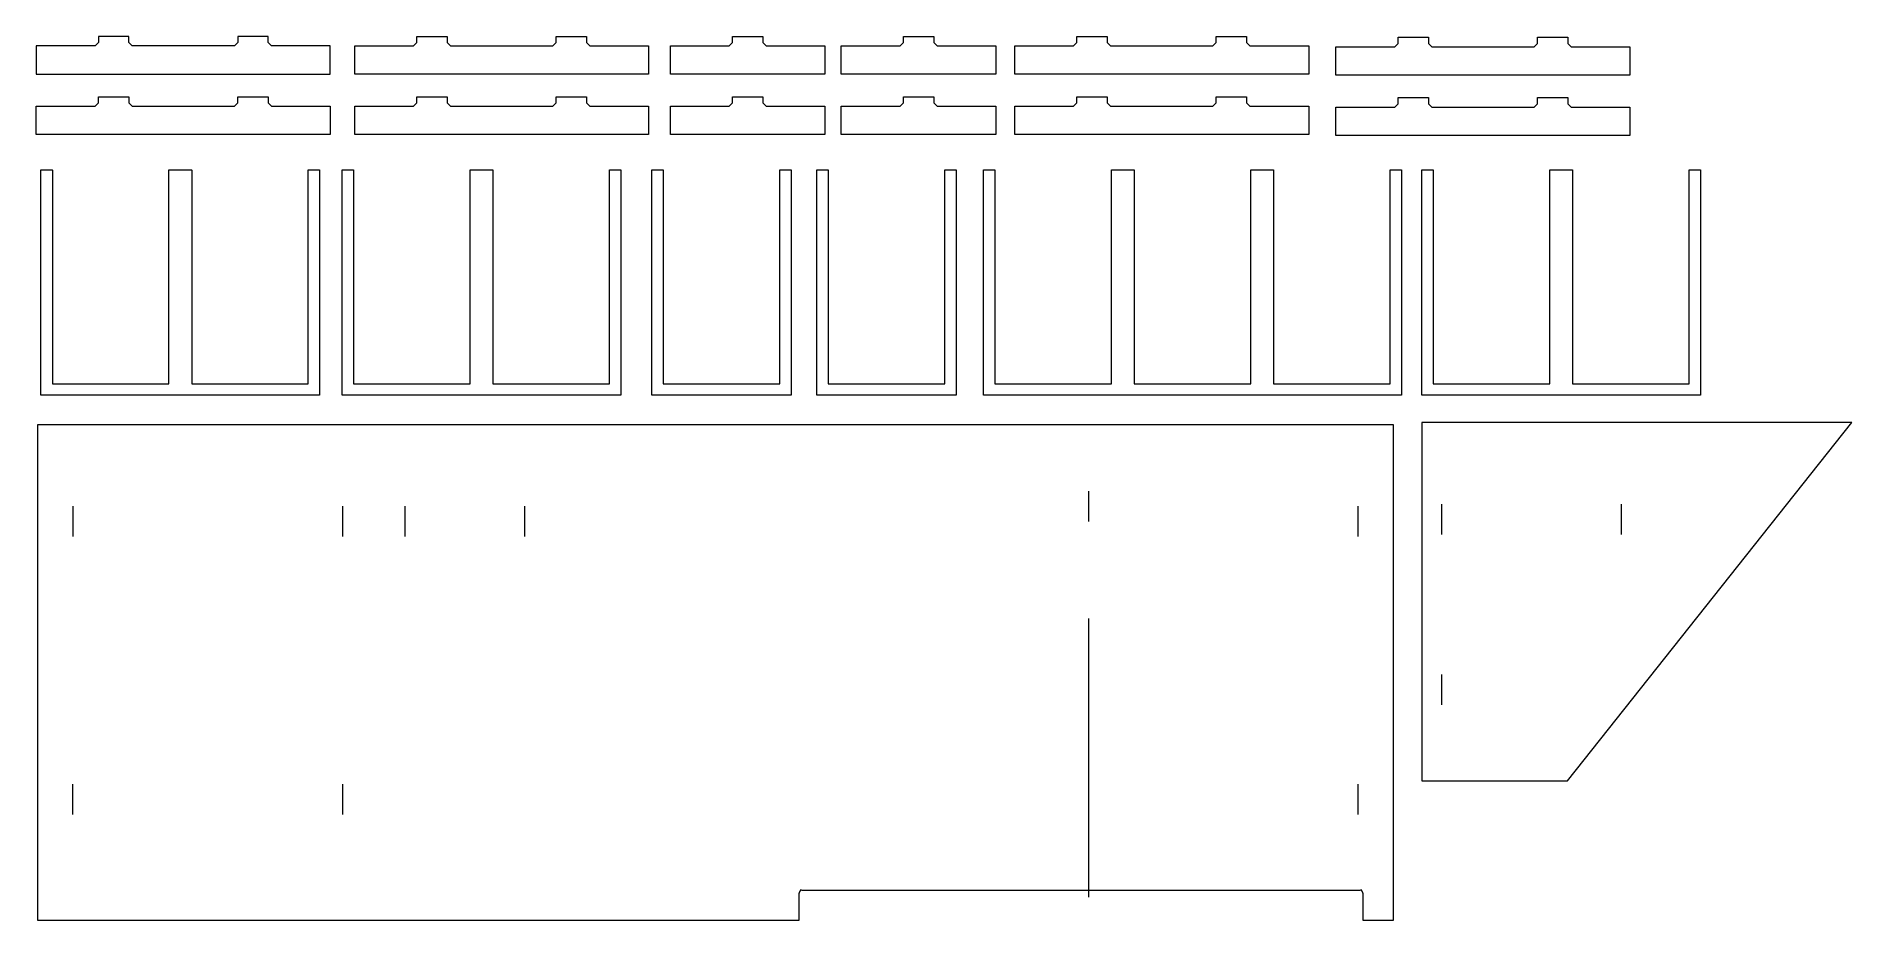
# Model space of a CAD drawing. Header units: millimetres. Extents: x -209 to 222, y -106 to 104.
import ezdxf

# ---------------------------------------------------------------- set-up
doc = ezdxf.new("R2010")
doc.units = ezdxf.units.MM
doc.header["$MEASUREMENT"] = 0
doc.layers.add('Capa 1', color=7, linetype='Continuous')

msp = doc.modelspace()

# ---------------------------------------------------------------- linework, layer by layer
at = {"layer": 'Capa 1', "color": 93, "lineweight": 18}
for points, knots in [([(-209.4772, 95.4098), (-209.4813, 95.4098), (-209.4847, 95.4132), (-209.4847, 95.4173), (-209.4847, 95.4173), (-209.4847, 95.4173), (-209.4848, 102.1522), (-209.4848, 102.1522), (-209.4848, 102.1522), (-209.4848, 102.1563), (-209.4814, 102.1597), (-209.4773, 102.1597), (-209.4773, 102.1597), (-209.4773, 102.1597), (-195.5295, 102.1597), (-195.5295, 102.1597), (-195.5295, 102.1597), (-195.5254, 102.1597), (-195.5187, 102.1604), (-195.5147, 102.1612), (-195.5147, 102.1612), (-195.5147, 102.1612), (-194.7264, 102.9497), (-194.7264, 102.9497), (-194.7264, 102.9497), (-194.7256, 102.9537), (-194.7249, 102.9604), (-194.7249, 102.9645), (-194.7249, 102.9645), (-194.7249, 102.9645), (-194.7249, 104.4022), (-194.7249, 104.4022), (-194.7249, 104.4022), (-194.7249, 104.4063), (-194.7215, 104.4097), (-194.7174, 104.4097), (-194.7174, 104.4097), (-194.7174, 104.4097), (-187.5323, 104.4097), (-187.5323, 104.4097), (-187.5323, 104.4097), (-187.5282, 104.4097), (-187.5248, 104.4063), (-187.5248, 104.4022), (-187.5248, 104.4022), (-187.5248, 104.4022), (-187.5248, 102.9646), (-187.5248, 102.9646), (-187.5248, 102.9646), (-187.5248, 102.9605), (-187.5241, 102.9538), (-187.5233, 102.9498), (-187.5233, 102.9498), (-187.5233, 102.9498), (-186.7348, 102.1613), (-186.7348, 102.1613), (-186.7348, 102.1613), (-186.7308, 102.1605), (-186.7241, 102.1598), (-186.7199, 102.1598), (-186.7199, 102.1598), (-186.7199, 102.1598), (-162.4095, 102.1598), (-162.4095, 102.1598), (-162.4095, 102.1598), (-162.4054, 102.1598), (-162.3987, 102.1605), (-162.3946, 102.1613), (-162.3946, 102.1613), (-162.3946, 102.1613), (-161.6063, 102.9498), (-161.6063, 102.9498), (-161.6063, 102.9498), (-161.6055, 102.9538), (-161.6048, 102.9605), (-161.6048, 102.9646), (-161.6048, 102.9646), (-161.6048, 102.9646), (-161.6049, 104.4022), (-161.6049, 104.4022), (-161.6049, 104.4022), (-161.6049, 104.4063), (-161.6015, 104.4097), (-161.5974, 104.4097), (-161.5974, 104.4097), (-161.5974, 104.4097), (-154.4123, 104.4097), (-154.4123, 104.4097), (-154.4123, 104.4097), (-154.4082, 104.4097), (-154.4048, 104.4063), (-154.4048, 104.4022), (-154.4048, 104.4022), (-154.4048, 104.4022), (-154.4048, 102.9646), (-154.4048, 102.9646), (-154.4048, 102.9646), (-154.4048, 102.9605), (-154.4041, 102.9538), (-154.4033, 102.9498), (-154.4033, 102.9498), (-154.4033, 102.9498), (-153.6148, 102.1613), (-153.6148, 102.1613), (-153.6148, 102.1613), (-153.6108, 102.1605), (-153.6041, 102.1598), (-153.6, 102.1598), (-153.6, 102.1598), (-153.6, 102.1598), (-139.6522, 102.1598), (-139.6522, 102.1598), (-139.6522, 102.1598), (-139.6481, 102.1598), (-139.6447, 102.1564), (-139.6447, 102.1523), (-139.6447, 102.1523), (-139.6447, 102.1523), (-139.6447, 95.4173), (-139.6447, 95.4173), (-139.6447, 95.4173), (-139.6447, 95.4132), (-139.6481, 95.4098), (-139.6522, 95.4098), (-139.6522, 95.4098), (-139.6522, 95.4098), (-209.4772, 95.4098), (-209.4772, 95.4098)], [0, 0, 0, 0, 0.03030303, 0.03030303, 0.03030303, 0.03030303, 0.06060606, 0.06060606, 0.06060606, 0.06060606, 0.09090909, 0.09090909, 0.09090909, 0.09090909, 0.12121212, 0.12121212, 0.12121212, 0.12121212, 0.15151515, 0.15151515, 0.15151515, 0.15151515, 0.18181818, 0.18181818, 0.18181818, 0.18181818, 0.21212121, 0.21212121, 0.21212121, 0.21212121, 0.24242424, 0.24242424, 0.24242424, 0.24242424, 0.27272727, 0.27272727, 0.27272727, 0.27272727, 0.3030303, 0.3030303, 0.3030303, 0.3030303, 0.33333333, 0.33333333, 0.33333333, 0.33333333, 0.36363636, 0.36363636, 0.36363636, 0.36363636, 0.39393939, 0.39393939, 0.39393939, 0.39393939, 0.42424242, 0.42424242, 0.42424242, 0.42424242, 0.45454545, 0.45454545, 0.45454545, 0.45454545, 0.48484848, 0.48484848, 0.48484848, 0.48484848, 0.51515152, 0.51515152, 0.51515152, 0.51515152, 0.54545455, 0.54545455, 0.54545455, 0.54545455, 0.57575758, 0.57575758, 0.57575758, 0.57575758, 0.60606061, 0.60606061, 0.60606061, 0.60606061, 0.63636364, 0.63636364, 0.63636364, 0.63636364, 0.66666667, 0.66666667, 0.66666667, 0.66666667, 0.6969697, 0.6969697, 0.6969697, 0.6969697, 0.72727273, 0.72727273, 0.72727273, 0.72727273, 0.75757576, 0.75757576, 0.75757576, 0.75757576, 0.78787879, 0.78787879, 0.78787879, 0.78787879, 0.81818182, 0.81818182, 0.81818182, 0.81818182, 0.84848485, 0.84848485, 0.84848485, 0.84848485, 0.87878788, 0.87878788, 0.87878788, 0.87878788, 0.90909091, 0.90909091, 0.90909091, 0.90909091, 0.93939394, 0.93939394, 0.93939394, 0.93939394, 1, 1, 1, 1]), ([(-63.9441, 95.41), (-63.94, 95.41), (-63.9366, 95.4134), (-63.9366, 95.4175), (-63.9366, 95.4175), (-63.9366, 95.4175), (-63.9366, 102.1525), (-63.9366, 102.1525), (-63.9366, 102.1525), (-63.9366, 102.1566), (-63.94, 102.16), (-63.9441, 102.16), (-63.9441, 102.16), (-63.9441, 102.16), (-77.8918, 102.16), (-77.8918, 102.16), (-77.8918, 102.16), (-77.8959, 102.16), (-77.9026, 102.1607), (-77.9066, 102.1615), (-77.9066, 102.1615), (-77.9066, 102.1615), (-78.6951, 102.95), (-78.6951, 102.95), (-78.6951, 102.95), (-78.6959, 102.954), (-78.6966, 102.9607), (-78.6966, 102.9648), (-78.6966, 102.9648), (-78.6966, 102.9648), (-78.6967, 104.4025), (-78.6967, 104.4025), (-78.6967, 104.4025), (-78.6967, 104.4066), (-78.7001, 104.41), (-78.7042, 104.41), (-78.7042, 104.41), (-78.7042, 104.41), (-85.889, 104.41), (-85.889, 104.41), (-85.889, 104.41), (-85.8931, 104.41), (-85.8965, 104.4066), (-85.8965, 104.4025), (-85.8965, 104.4025), (-85.8965, 104.4025), (-85.8965, 102.9649), (-85.8965, 102.9649), (-85.8965, 102.9649), (-85.8965, 102.9608), (-85.8972, 102.9541), (-85.898, 102.9501), (-85.898, 102.9501), (-85.898, 102.9501), (-86.6865, 102.1616), (-86.6865, 102.1616), (-86.6865, 102.1616), (-86.6905, 102.1608), (-86.6972, 102.1601), (-86.7014, 102.1601), (-86.7014, 102.1601), (-86.7014, 102.1601), (-111.0117, 102.16), (-111.0117, 102.16), (-111.0117, 102.16), (-111.0158, 102.16), (-111.0225, 102.1607), (-111.0266, 102.1615), (-111.0266, 102.1615), (-111.0266, 102.1615), (-111.8149, 102.95), (-111.8149, 102.95), (-111.8149, 102.95), (-111.8157, 102.954), (-111.8164, 102.9607), (-111.8164, 102.9648), (-111.8164, 102.9648), (-111.8164, 102.9648), (-111.8164, 104.4025), (-111.8164, 104.4025), (-111.8164, 104.4025), (-111.8164, 104.4066), (-111.8198, 104.41), (-111.8239, 104.41), (-111.8239, 104.41), (-111.8239, 104.41), (-119.0092, 104.41), (-119.0092, 104.41), (-119.0092, 104.41), (-119.0133, 104.41), (-119.0167, 104.4066), (-119.0167, 104.4025), (-119.0167, 104.4025), (-119.0167, 104.4025), (-119.0167, 102.9649), (-119.0167, 102.9649), (-119.0167, 102.9649), (-119.0167, 102.9608), (-119.0174, 102.9541), (-119.0182, 102.9501), (-119.0182, 102.9501), (-119.0182, 102.9501), (-119.8067, 102.1616), (-119.8067, 102.1616), (-119.8067, 102.1616), (-119.8107, 102.1608), (-119.8174, 102.1601), (-119.8216, 102.1601), (-119.8216, 102.1601), (-119.8216, 102.1601), (-133.7691, 102.16), (-133.7691, 102.16), (-133.7691, 102.16), (-133.7732, 102.16), (-133.7766, 102.1566), (-133.7766, 102.1525), (-133.7766, 102.1525), (-133.7766, 102.1525), (-133.7766, 95.4175), (-133.7766, 95.4175), (-133.7766, 95.4175), (-133.7766, 95.4134), (-133.7732, 95.41), (-133.7691, 95.41), (-133.7691, 95.41), (-133.7691, 95.41), (-63.9441, 95.4101), (-63.9441, 95.4101), (-63.9441, 95.4101), (-63.9441, 95.4101), (-63.9441, 95.41), (-63.9441, 95.41)], [0, 0, 0, 0, 0.02941176, 0.02941176, 0.02941176, 0.02941176, 0.05882353, 0.05882353, 0.05882353, 0.05882353, 0.08823529, 0.08823529, 0.08823529, 0.08823529, 0.11764706, 0.11764706, 0.11764706, 0.11764706, 0.14705882, 0.14705882, 0.14705882, 0.14705882, 0.17647059, 0.17647059, 0.17647059, 0.17647059, 0.20588235, 0.20588235, 0.20588235, 0.20588235, 0.23529412, 0.23529412, 0.23529412, 0.23529412, 0.26470588, 0.26470588, 0.26470588, 0.26470588, 0.29411765, 0.29411765, 0.29411765, 0.29411765, 0.32352941, 0.32352941, 0.32352941, 0.32352941, 0.35294118, 0.35294118, 0.35294118, 0.35294118, 0.38235294, 0.38235294, 0.38235294, 0.38235294, 0.41176471, 0.41176471, 0.41176471, 0.41176471, 0.44117647, 0.44117647, 0.44117647, 0.44117647, 0.47058824, 0.47058824, 0.47058824, 0.47058824, 0.5, 0.5, 0.5, 0.5, 0.52941176, 0.52941176, 0.52941176, 0.52941176, 0.55882353, 0.55882353, 0.55882353, 0.55882353, 0.58823529, 0.58823529, 0.58823529, 0.58823529, 0.61764706, 0.61764706, 0.61764706, 0.61764706, 0.64705882, 0.64705882, 0.64705882, 0.64705882, 0.67647059, 0.67647059, 0.67647059, 0.67647059, 0.70588235, 0.70588235, 0.70588235, 0.70588235, 0.73529412, 0.73529412, 0.73529412, 0.73529412, 0.76470588, 0.76470588, 0.76470588, 0.76470588, 0.79411765, 0.79411765, 0.79411765, 0.79411765, 0.82352941, 0.82352941, 0.82352941, 0.82352941, 0.85294118, 0.85294118, 0.85294118, 0.85294118, 0.88235294, 0.88235294, 0.88235294, 0.88235294, 0.91176471, 0.91176471, 0.91176471, 0.91176471, 0.94117647, 0.94117647, 0.94117647, 0.94117647, 1, 1, 1, 1]), ([(-58.7406, 95.417), (-58.7406, 95.4129), (-58.7372, 95.4095), (-58.7331, 95.4095), (-58.7331, 95.4095), (-58.7331, 95.4095), (-22.0281, 95.4095), (-22.0281, 95.4095), (-22.0281, 95.4095), (-22.024, 95.4095), (-22.0206, 95.4129), (-22.0206, 95.417), (-22.0206, 95.417), (-22.0206, 95.417), (-22.0206, 102.1522), (-22.0206, 102.1522), (-22.0206, 102.1522), (-22.0206, 102.1563), (-22.024, 102.1597), (-22.0281, 102.1597), (-22.0281, 102.1597), (-22.0281, 102.1597), (-35.9758, 102.1597), (-35.9758, 102.1597), (-35.9758, 102.1597), (-35.9799, 102.1597), (-35.9866, 102.1604), (-35.9907, 102.1612), (-35.9907, 102.1612), (-35.9907, 102.1612), (-36.7792, 102.9495), (-36.7792, 102.9495), (-36.7792, 102.9495), (-36.78, 102.9535), (-36.7807, 102.9602), (-36.7807, 102.9643), (-36.7807, 102.9643), (-36.7807, 102.9643), (-36.7807, 104.4022), (-36.7807, 104.4022), (-36.7807, 104.4022), (-36.7807, 104.4063), (-36.7841, 104.4097), (-36.7882, 104.4097), (-36.7882, 104.4097), (-36.7882, 104.4097), (-43.973, 104.4097), (-43.973, 104.4097), (-43.973, 104.4097), (-43.9771, 104.4097), (-43.9805, 104.4063), (-43.9805, 104.4022), (-43.9805, 104.4022), (-43.9805, 104.4022), (-43.9805, 102.9643), (-43.9805, 102.9643), (-43.9805, 102.9643), (-43.9805, 102.9602), (-43.9812, 102.9535), (-43.982, 102.9495), (-43.982, 102.9495), (-43.982, 102.9495), (-44.7703, 102.1612), (-44.7703, 102.1612), (-44.7703, 102.1612), (-44.7743, 102.1604), (-44.781, 102.1597), (-44.7852, 102.1597), (-44.7852, 102.1597), (-44.7852, 102.1597), (-58.7331, 102.1598), (-58.7331, 102.1598), (-58.7331, 102.1598), (-58.7372, 102.1598), (-58.7406, 102.1564), (-58.7406, 102.1523), (-58.7406, 102.1523), (-58.7406, 102.1523), (-58.7406, 95.417), (-58.7406, 95.417)], [0, 0, 0, 0, 0.04761905, 0.04761905, 0.04761905, 0.04761905, 0.0952381, 0.0952381, 0.0952381, 0.0952381, 0.14285714, 0.14285714, 0.14285714, 0.14285714, 0.19047619, 0.19047619, 0.19047619, 0.19047619, 0.23809524, 0.23809524, 0.23809524, 0.23809524, 0.28571429, 0.28571429, 0.28571429, 0.28571429, 0.33333333, 0.33333333, 0.33333333, 0.33333333, 0.38095238, 0.38095238, 0.38095238, 0.38095238, 0.42857143, 0.42857143, 0.42857143, 0.42857143, 0.47619048, 0.47619048, 0.47619048, 0.47619048, 0.52380952, 0.52380952, 0.52380952, 0.52380952, 0.57142857, 0.57142857, 0.57142857, 0.57142857, 0.61904762, 0.61904762, 0.61904762, 0.61904762, 0.66666667, 0.66666667, 0.66666667, 0.66666667, 0.71428571, 0.71428571, 0.71428571, 0.71428571, 0.76190476, 0.76190476, 0.76190476, 0.76190476, 0.80952381, 0.80952381, 0.80952381, 0.80952381, 0.85714286, 0.85714286, 0.85714286, 0.85714286, 0.9047619, 0.9047619, 0.9047619, 0.9047619, 1, 1, 1, 1]), ([(-18.136, 95.417), (-18.136, 95.4129), (-18.1326, 95.4095), (-18.1285, 95.4095), (-18.1285, 95.4095), (-18.1285, 95.4095), (18.5767, 95.4095), (18.5767, 95.4095), (18.5767, 95.4095), (18.5808, 95.4095), (18.5842, 95.4129), (18.5842, 95.417), (18.5842, 95.417), (18.5842, 95.417), (18.5842, 102.1522), (18.5842, 102.1522), (18.5842, 102.1522), (18.5842, 102.1563), (18.5808, 102.1597), (18.5767, 102.1597), (18.5767, 102.1597), (18.5767, 102.1597), (4.6287, 102.1597), (4.6287, 102.1597), (4.6287, 102.1597), (4.6246, 102.1597), (4.6179, 102.1604), (4.6138, 102.1612), (4.6138, 102.1612), (4.6138, 102.1612), (3.8255, 102.9495), (3.8255, 102.9495), (3.8255, 102.9495), (3.8247, 102.9535), (3.824, 102.9602), (3.824, 102.9643), (3.824, 102.9643), (3.824, 102.9643), (3.824, 104.4022), (3.824, 104.4022), (3.824, 104.4022), (3.824, 104.4063), (3.8206, 104.4097), (3.8165, 104.4097), (3.8165, 104.4097), (3.8165, 104.4097), (-3.3685, 104.4097), (-3.3685, 104.4097), (-3.3685, 104.4097), (-3.3726, 104.4097), (-3.376, 104.4063), (-3.376, 104.4022), (-3.376, 104.4022), (-3.376, 104.4022), (-3.376, 102.9643), (-3.376, 102.9643), (-3.376, 102.9643), (-3.376, 102.9602), (-3.3767, 102.9535), (-3.3775, 102.9495), (-3.3775, 102.9495), (-3.3775, 102.9495), (-4.1658, 102.1612), (-4.1658, 102.1612), (-4.1658, 102.1612), (-4.1698, 102.1604), (-4.1765, 102.1597), (-4.1807, 102.1597), (-4.1807, 102.1597), (-4.1807, 102.1597), (-18.1286, 102.1597), (-18.1286, 102.1597), (-18.1286, 102.1597), (-18.1327, 102.1597), (-18.1361, 102.1563), (-18.1361, 102.1522), (-18.1361, 102.1522), (-18.1361, 102.1522), (-18.136, 95.417), (-18.136, 95.417)], [0, 0, 0, 0, 0.04761905, 0.04761905, 0.04761905, 0.04761905, 0.0952381, 0.0952381, 0.0952381, 0.0952381, 0.14285714, 0.14285714, 0.14285714, 0.14285714, 0.19047619, 0.19047619, 0.19047619, 0.19047619, 0.23809524, 0.23809524, 0.23809524, 0.23809524, 0.28571429, 0.28571429, 0.28571429, 0.28571429, 0.33333333, 0.33333333, 0.33333333, 0.33333333, 0.38095238, 0.38095238, 0.38095238, 0.38095238, 0.42857143, 0.42857143, 0.42857143, 0.42857143, 0.47619048, 0.47619048, 0.47619048, 0.47619048, 0.52380952, 0.52380952, 0.52380952, 0.52380952, 0.57142857, 0.57142857, 0.57142857, 0.57142857, 0.61904762, 0.61904762, 0.61904762, 0.61904762, 0.66666667, 0.66666667, 0.66666667, 0.66666667, 0.71428571, 0.71428571, 0.71428571, 0.71428571, 0.76190476, 0.76190476, 0.76190476, 0.76190476, 0.80952381, 0.80952381, 0.80952381, 0.80952381, 0.85714286, 0.85714286, 0.85714286, 0.85714286, 0.9047619, 0.9047619, 0.9047619, 0.9047619, 1, 1, 1, 1]), ([(92.9465, 95.4101), (92.9506, 95.4101), (92.954, 95.4135), (92.954, 95.4176), (92.954, 95.4176), (92.954, 95.4176), (92.954, 102.1526), (92.954, 102.1526), (92.954, 102.1526), (92.954, 102.1567), (92.9506, 102.1601), (92.9465, 102.1601), (92.9465, 102.1601), (92.9465, 102.1601), (78.9991, 102.16), (78.9991, 102.16), (78.9991, 102.16), (78.995, 102.16), (78.9883, 102.1607), (78.9842, 102.1615), (78.9842, 102.1615), (78.9842, 102.1615), (78.1957, 102.95), (78.1957, 102.95), (78.1957, 102.95), (78.1949, 102.954), (78.1942, 102.9607), (78.1942, 102.9648), (78.1942, 102.9648), (78.1942, 102.9648), (78.1942, 104.4024), (78.1942, 104.4024), (78.1942, 104.4024), (78.1942, 104.4065), (78.1908, 104.4099), (78.1867, 104.4099), (78.1867, 104.4099), (78.1867, 104.4099), (71.0017, 104.41), (71.0017, 104.41), (71.0017, 104.41), (70.9976, 104.41), (70.9942, 104.4066), (70.9942, 104.4025), (70.9942, 104.4025), (70.9942, 104.4025), (70.9942, 102.9649), (70.9942, 102.9649), (70.9942, 102.9649), (70.9942, 102.9608), (70.9936, 102.9541), (70.9927, 102.9501), (70.9927, 102.9501), (70.9927, 102.9501), (70.2042, 102.1616), (70.2042, 102.1616), (70.2042, 102.1616), (70.2002, 102.1608), (70.1935, 102.1601), (70.1893, 102.1601), (70.1893, 102.1601), (70.1893, 102.1601), (45.8786, 102.16), (45.8786, 102.16), (45.8786, 102.16), (45.8745, 102.16), (45.8678, 102.1607), (45.8637, 102.1615), (45.8637, 102.1615), (45.8637, 102.1615), (45.0754, 102.95), (45.0754, 102.95), (45.0754, 102.95), (45.0746, 102.954), (45.0739, 102.9607), (45.0739, 102.9648), (45.0739, 102.9648), (45.0739, 102.9648), (45.0739, 104.4024), (45.0739, 104.4024), (45.0739, 104.4024), (45.0739, 104.4065), (45.0705, 104.4099), (45.0664, 104.4099), (45.0664, 104.4099), (45.0664, 104.4099), (37.8817, 104.41), (37.8817, 104.41), (37.8817, 104.41), (37.8776, 104.41), (37.8742, 104.4066), (37.8742, 104.4025), (37.8742, 104.4025), (37.8742, 104.4025), (37.8742, 102.9649), (37.8742, 102.9649), (37.8742, 102.9649), (37.8742, 102.9608), (37.8735, 102.9541), (37.8727, 102.9501), (37.8727, 102.9501), (37.8727, 102.9501), (37.0844, 102.1616), (37.0844, 102.1616), (37.0844, 102.1616), (37.0804, 102.1608), (37.0737, 102.1601), (37.0695, 102.1601), (37.0695, 102.1601), (37.0695, 102.1601), (23.1213, 102.16), (23.1213, 102.16), (23.1213, 102.16), (23.1172, 102.16), (23.1138, 102.1566), (23.1138, 102.1525), (23.1138, 102.1525), (23.1138, 102.1525), (23.1138, 95.4175), (23.1138, 95.4175), (23.1138, 95.4175), (23.1138, 95.4134), (23.1172, 95.41), (23.1213, 95.41), (23.1213, 95.41), (23.1213, 95.41), (92.9465, 95.4101), (92.9465, 95.4101)], [0, 0, 0, 0, 0.03030303, 0.03030303, 0.03030303, 0.03030303, 0.06060606, 0.06060606, 0.06060606, 0.06060606, 0.09090909, 0.09090909, 0.09090909, 0.09090909, 0.12121212, 0.12121212, 0.12121212, 0.12121212, 0.15151515, 0.15151515, 0.15151515, 0.15151515, 0.18181818, 0.18181818, 0.18181818, 0.18181818, 0.21212121, 0.21212121, 0.21212121, 0.21212121, 0.24242424, 0.24242424, 0.24242424, 0.24242424, 0.27272727, 0.27272727, 0.27272727, 0.27272727, 0.3030303, 0.3030303, 0.3030303, 0.3030303, 0.33333333, 0.33333333, 0.33333333, 0.33333333, 0.36363636, 0.36363636, 0.36363636, 0.36363636, 0.39393939, 0.39393939, 0.39393939, 0.39393939, 0.42424242, 0.42424242, 0.42424242, 0.42424242, 0.45454545, 0.45454545, 0.45454545, 0.45454545, 0.48484848, 0.48484848, 0.48484848, 0.48484848, 0.51515152, 0.51515152, 0.51515152, 0.51515152, 0.54545455, 0.54545455, 0.54545455, 0.54545455, 0.57575758, 0.57575758, 0.57575758, 0.57575758, 0.60606061, 0.60606061, 0.60606061, 0.60606061, 0.63636364, 0.63636364, 0.63636364, 0.63636364, 0.66666667, 0.66666667, 0.66666667, 0.66666667, 0.6969697, 0.6969697, 0.6969697, 0.6969697, 0.72727273, 0.72727273, 0.72727273, 0.72727273, 0.75757576, 0.75757576, 0.75757576, 0.75757576, 0.78787879, 0.78787879, 0.78787879, 0.78787879, 0.81818182, 0.81818182, 0.81818182, 0.81818182, 0.84848485, 0.84848485, 0.84848485, 0.84848485, 0.87878788, 0.87878788, 0.87878788, 0.87878788, 0.90909091, 0.90909091, 0.90909091, 0.90909091, 0.93939394, 0.93939394, 0.93939394, 0.93939394, 1, 1, 1, 1]), ([(169.2707, 95.1978), (169.2748, 95.1978), (169.2782, 95.2012), (169.2782, 95.2053), (169.2782, 95.2053), (169.2782, 95.2053), (169.2782, 101.9403), (169.2782, 101.9403), (169.2782, 101.9403), (169.2782, 101.9444), (169.2748, 101.9478), (169.2707, 101.9478), (169.2707, 101.9478), (169.2707, 101.9478), (155.323, 101.9478), (155.323, 101.9478), (155.323, 101.9478), (155.3189, 101.9478), (155.3122, 101.9485), (155.3081, 101.9493), (155.3081, 101.9493), (155.3081, 101.9493), (154.5196, 102.7378), (154.5196, 102.7378), (154.5196, 102.7378), (154.5188, 102.7418), (154.5181, 102.7485), (154.5181, 102.7526), (154.5181, 102.7526), (154.5181, 102.7526), (154.5181, 104.1903), (154.5181, 104.1903), (154.5181, 104.1903), (154.5181, 104.1944), (154.5147, 104.1978), (154.5106, 104.1978), (154.5106, 104.1978), (154.5106, 104.1978), (147.3258, 104.1978), (147.3258, 104.1978), (147.3258, 104.1978), (147.3217, 104.1978), (147.3183, 104.1944), (147.3183, 104.1903), (147.3183, 104.1903), (147.3183, 104.1903), (147.3183, 102.7527), (147.3183, 102.7527), (147.3183, 102.7527), (147.3183, 102.7486), (147.3176, 102.7419), (147.3168, 102.7379), (147.3168, 102.7379), (147.3168, 102.7379), (146.5285, 101.9494), (146.5285, 101.9494), (146.5285, 101.9494), (146.5245, 101.9486), (146.5178, 101.9479), (146.5137, 101.9479), (146.5137, 101.9479), (146.5137, 101.9479), (122.2031, 101.9478), (122.2031, 101.9478), (122.2031, 101.9478), (122.199, 101.9478), (122.1923, 101.9485), (122.1882, 101.9493), (122.1882, 101.9493), (122.1882, 101.9493), (121.3997, 102.7378), (121.3997, 102.7378), (121.3997, 102.7378), (121.3989, 102.7418), (121.3982, 102.7485), (121.3982, 102.7526), (121.3982, 102.7526), (121.3982, 102.7526), (121.3982, 104.1903), (121.3982, 104.1903), (121.3982, 104.1903), (121.3982, 104.1944), (121.3948, 104.1978), (121.3907, 104.1978), (121.3907, 104.1978), (121.3907, 104.1978), (114.2059, 104.1978), (114.2059, 104.1978), (114.2059, 104.1978), (114.2018, 104.1978), (114.1984, 104.1944), (114.1984, 104.1903), (114.1984, 104.1903), (114.1984, 104.1903), (114.1984, 102.7527), (114.1984, 102.7527), (114.1984, 102.7527), (114.1984, 102.7486), (114.1977, 102.7419), (114.1969, 102.7379), (114.1969, 102.7379), (114.1969, 102.7379), (113.4084, 101.9494), (113.4084, 101.9494), (113.4084, 101.9494), (113.4044, 101.9486), (113.3977, 101.9479), (113.3936, 101.9479), (113.3936, 101.9479), (113.3936, 101.9479), (99.4458, 101.9478), (99.4458, 101.9478), (99.4458, 101.9478), (99.4417, 101.9478), (99.4383, 101.9444), (99.4383, 101.9403), (99.4383, 101.9403), (99.4383, 101.9403), (99.4383, 95.2053), (99.4383, 95.2053), (99.4383, 95.2053), (99.4383, 95.2012), (99.4417, 95.1978), (99.4458, 95.1978), (99.4458, 95.1978), (99.4458, 95.1978), (169.2707, 95.1979), (169.2707, 95.1979), (169.2707, 95.1979), (169.2707, 95.1979), (169.2707, 95.1978), (169.2707, 95.1978)], [0, 0, 0, 0, 0.02941176, 0.02941176, 0.02941176, 0.02941176, 0.05882353, 0.05882353, 0.05882353, 0.05882353, 0.08823529, 0.08823529, 0.08823529, 0.08823529, 0.11764706, 0.11764706, 0.11764706, 0.11764706, 0.14705882, 0.14705882, 0.14705882, 0.14705882, 0.17647059, 0.17647059, 0.17647059, 0.17647059, 0.20588235, 0.20588235, 0.20588235, 0.20588235, 0.23529412, 0.23529412, 0.23529412, 0.23529412, 0.26470588, 0.26470588, 0.26470588, 0.26470588, 0.29411765, 0.29411765, 0.29411765, 0.29411765, 0.32352941, 0.32352941, 0.32352941, 0.32352941, 0.35294118, 0.35294118, 0.35294118, 0.35294118, 0.38235294, 0.38235294, 0.38235294, 0.38235294, 0.41176471, 0.41176471, 0.41176471, 0.41176471, 0.44117647, 0.44117647, 0.44117647, 0.44117647, 0.47058824, 0.47058824, 0.47058824, 0.47058824, 0.5, 0.5, 0.5, 0.5, 0.52941176, 0.52941176, 0.52941176, 0.52941176, 0.55882353, 0.55882353, 0.55882353, 0.55882353, 0.58823529, 0.58823529, 0.58823529, 0.58823529, 0.61764706, 0.61764706, 0.61764706, 0.61764706, 0.64705882, 0.64705882, 0.64705882, 0.64705882, 0.67647059, 0.67647059, 0.67647059, 0.67647059, 0.70588235, 0.70588235, 0.70588235, 0.70588235, 0.73529412, 0.73529412, 0.73529412, 0.73529412, 0.76470588, 0.76470588, 0.76470588, 0.76470588, 0.79411765, 0.79411765, 0.79411765, 0.79411765, 0.82352941, 0.82352941, 0.82352941, 0.82352941, 0.85294118, 0.85294118, 0.85294118, 0.85294118, 0.88235294, 0.88235294, 0.88235294, 0.88235294, 0.91176471, 0.91176471, 0.91176471, 0.91176471, 0.94117647, 0.94117647, 0.94117647, 0.94117647, 1, 1, 1, 1]), ([(-139.6523, 81.0608), (-139.6482, 81.0608), (-139.6448, 81.0642), (-139.6448, 81.0683), (-139.6448, 81.0683), (-139.6448, 81.0683), (-139.6448, 87.8033), (-139.6448, 87.8033), (-139.6448, 87.8033), (-139.6448, 87.8074), (-139.6482, 87.8108), (-139.6523, 87.8108), (-139.6523, 87.8108), (-139.6523, 87.8108), (-153.6, 87.8107), (-153.6, 87.8107), (-153.6, 87.8107), (-153.6041, 87.8107), (-153.6108, 87.8114), (-153.6148, 87.8122), (-153.6148, 87.8122), (-153.6148, 87.8122), (-154.4033, 88.6007), (-154.4033, 88.6007), (-154.4033, 88.6007), (-154.4041, 88.6047), (-154.4048, 88.6114), (-154.4048, 88.6155), (-154.4048, 88.6155), (-154.4048, 88.6155), (-154.4048, 90.0531), (-154.4048, 90.0531), (-154.4048, 90.0531), (-154.4048, 90.0572), (-154.4082, 90.0606), (-154.4123, 90.0606), (-154.4123, 90.0606), (-154.4123, 90.0606), (-161.5975, 90.0607), (-161.5975, 90.0607), (-161.5975, 90.0607), (-161.6016, 90.0607), (-161.605, 90.0573), (-161.605, 90.0532), (-161.605, 90.0532), (-161.605, 90.0532), (-161.605, 88.6156), (-161.605, 88.6156), (-161.605, 88.6156), (-161.605, 88.6115), (-161.6057, 88.6048), (-161.6065, 88.6008), (-161.6065, 88.6008), (-161.6065, 88.6008), (-162.3948, 87.8123), (-162.3948, 87.8123), (-162.3948, 87.8123), (-162.3988, 87.8115), (-162.4055, 87.8108), (-162.4097, 87.8108), (-162.4097, 87.8108), (-162.4097, 87.8108), (-186.72, 87.8107), (-186.72, 87.8107), (-186.72, 87.8107), (-186.7241, 87.8107), (-186.7308, 87.8114), (-186.7349, 87.8122), (-186.7349, 87.8122), (-186.7349, 87.8122), (-187.5234, 88.6007), (-187.5234, 88.6007), (-187.5234, 88.6007), (-187.5242, 88.6047), (-187.5249, 88.6114), (-187.5249, 88.6155), (-187.5249, 88.6155), (-187.5249, 88.6155), (-187.5249, 90.0531), (-187.5249, 90.0531), (-187.5249, 90.0531), (-187.5249, 90.0572), (-187.5283, 90.0606), (-187.5324, 90.0606), (-187.5324, 90.0606), (-187.5324, 90.0606), (-194.7175, 90.0607), (-194.7175, 90.0607), (-194.7175, 90.0607), (-194.7216, 90.0607), (-194.725, 90.0573), (-194.725, 90.0532), (-194.725, 90.0532), (-194.725, 90.0532), (-194.725, 88.6156), (-194.725, 88.6156), (-194.725, 88.6156), (-194.725, 88.6115), (-194.7257, 88.6048), (-194.7265, 88.6008), (-194.7265, 88.6008), (-194.7265, 88.6008), (-195.5148, 87.8123), (-195.5148, 87.8123), (-195.5148, 87.8123), (-195.5188, 87.8115), (-195.5255, 87.8108), (-195.5296, 87.8108), (-195.5296, 87.8108), (-195.5296, 87.8108), (-209.4772, 87.8107), (-209.4772, 87.8107), (-209.4772, 87.8107), (-209.4813, 87.8107), (-209.4847, 87.8073), (-209.4847, 87.8032), (-209.4847, 87.8032), (-209.4847, 87.8032), (-209.4847, 81.0682), (-209.4847, 81.0682), (-209.4847, 81.0682), (-209.4847, 81.0641), (-209.4813, 81.0607), (-209.4772, 81.0607), (-209.4772, 81.0607), (-209.4772, 81.0607), (-139.6523, 81.0608), (-139.6523, 81.0608)], [0, 0, 0, 0, 0.03030303, 0.03030303, 0.03030303, 0.03030303, 0.06060606, 0.06060606, 0.06060606, 0.06060606, 0.09090909, 0.09090909, 0.09090909, 0.09090909, 0.12121212, 0.12121212, 0.12121212, 0.12121212, 0.15151515, 0.15151515, 0.15151515, 0.15151515, 0.18181818, 0.18181818, 0.18181818, 0.18181818, 0.21212121, 0.21212121, 0.21212121, 0.21212121, 0.24242424, 0.24242424, 0.24242424, 0.24242424, 0.27272727, 0.27272727, 0.27272727, 0.27272727, 0.3030303, 0.3030303, 0.3030303, 0.3030303, 0.33333333, 0.33333333, 0.33333333, 0.33333333, 0.36363636, 0.36363636, 0.36363636, 0.36363636, 0.39393939, 0.39393939, 0.39393939, 0.39393939, 0.42424242, 0.42424242, 0.42424242, 0.42424242, 0.45454545, 0.45454545, 0.45454545, 0.45454545, 0.48484848, 0.48484848, 0.48484848, 0.48484848, 0.51515152, 0.51515152, 0.51515152, 0.51515152, 0.54545455, 0.54545455, 0.54545455, 0.54545455, 0.57575758, 0.57575758, 0.57575758, 0.57575758, 0.60606061, 0.60606061, 0.60606061, 0.60606061, 0.63636364, 0.63636364, 0.63636364, 0.63636364, 0.66666667, 0.66666667, 0.66666667, 0.66666667, 0.6969697, 0.6969697, 0.6969697, 0.6969697, 0.72727273, 0.72727273, 0.72727273, 0.72727273, 0.75757576, 0.75757576, 0.75757576, 0.75757576, 0.78787879, 0.78787879, 0.78787879, 0.78787879, 0.81818182, 0.81818182, 0.81818182, 0.81818182, 0.84848485, 0.84848485, 0.84848485, 0.84848485, 0.87878788, 0.87878788, 0.87878788, 0.87878788, 0.90909091, 0.90909091, 0.90909091, 0.90909091, 0.93939394, 0.93939394, 0.93939394, 0.93939394, 1, 1, 1, 1]), ([(-63.9441, 81.061), (-63.94, 81.061), (-63.9366, 81.0644), (-63.9366, 81.0685), (-63.9366, 81.0685), (-63.9366, 81.0685), (-63.9366, 87.8035), (-63.9366, 87.8035), (-63.9366, 87.8035), (-63.9366, 87.8076), (-63.94, 87.811), (-63.9441, 87.811), (-63.9441, 87.811), (-63.9441, 87.811), (-77.8918, 87.811), (-77.8918, 87.811), (-77.8918, 87.811), (-77.8959, 87.811), (-77.9026, 87.8117), (-77.9066, 87.8125), (-77.9066, 87.8125), (-77.9066, 87.8125), (-78.6951, 88.601), (-78.6951, 88.601), (-78.6951, 88.601), (-78.6959, 88.605), (-78.6966, 88.6117), (-78.6966, 88.6158), (-78.6966, 88.6158), (-78.6966, 88.6158), (-78.6966, 90.0534), (-78.6966, 90.0534), (-78.6966, 90.0534), (-78.6966, 90.0575), (-78.7, 90.0609), (-78.7041, 90.0609), (-78.7041, 90.0609), (-78.7041, 90.0609), (-85.889, 90.061), (-85.889, 90.061), (-85.889, 90.061), (-85.8931, 90.061), (-85.8965, 90.0576), (-85.8965, 90.0535), (-85.8965, 90.0535), (-85.8965, 90.0535), (-85.8965, 88.6159), (-85.8965, 88.6159), (-85.8965, 88.6159), (-85.8965, 88.6118), (-85.8972, 88.6051), (-85.898, 88.6011), (-85.898, 88.6011), (-85.898, 88.6011), (-86.6865, 87.8126), (-86.6865, 87.8126), (-86.6865, 87.8126), (-86.6905, 87.8118), (-86.6972, 87.8111), (-86.7014, 87.8111), (-86.7014, 87.8111), (-86.7014, 87.8111), (-111.0117, 87.811), (-111.0117, 87.811), (-111.0117, 87.811), (-111.0158, 87.811), (-111.0225, 87.8117), (-111.0266, 87.8125), (-111.0266, 87.8125), (-111.0266, 87.8125), (-111.8149, 88.601), (-111.8149, 88.601), (-111.8149, 88.601), (-111.8157, 88.605), (-111.8164, 88.6117), (-111.8164, 88.6158), (-111.8164, 88.6158), (-111.8164, 88.6158), (-111.8164, 90.0534), (-111.8164, 90.0534), (-111.8164, 90.0534), (-111.8164, 90.0575), (-111.8198, 90.0609), (-111.8239, 90.0609), (-111.8239, 90.0609), (-111.8239, 90.0609), (-119.0092, 90.061), (-119.0092, 90.061), (-119.0092, 90.061), (-119.0133, 90.061), (-119.0167, 90.0576), (-119.0167, 90.0535), (-119.0167, 90.0535), (-119.0167, 90.0535), (-119.0167, 88.6159), (-119.0167, 88.6159), (-119.0167, 88.6159), (-119.0167, 88.6118), (-119.0174, 88.6051), (-119.0182, 88.6011), (-119.0182, 88.6011), (-119.0182, 88.6011), (-119.8067, 87.8126), (-119.8067, 87.8126), (-119.8067, 87.8126), (-119.8107, 87.8118), (-119.8174, 87.8111), (-119.8216, 87.8111), (-119.8216, 87.8111), (-119.8216, 87.8111), (-133.7691, 87.811), (-133.7691, 87.811), (-133.7691, 87.811), (-133.7732, 87.811), (-133.7766, 87.8076), (-133.7766, 87.8035), (-133.7766, 87.8035), (-133.7766, 87.8035), (-133.7766, 81.0685), (-133.7766, 81.0685), (-133.7766, 81.0685), (-133.7766, 81.0644), (-133.7732, 81.061), (-133.7691, 81.061), (-133.7691, 81.061), (-133.7691, 81.061), (-63.9441, 81.061), (-63.9441, 81.061)], [0, 0, 0, 0, 0.03030303, 0.03030303, 0.03030303, 0.03030303, 0.06060606, 0.06060606, 0.06060606, 0.06060606, 0.09090909, 0.09090909, 0.09090909, 0.09090909, 0.12121212, 0.12121212, 0.12121212, 0.12121212, 0.15151515, 0.15151515, 0.15151515, 0.15151515, 0.18181818, 0.18181818, 0.18181818, 0.18181818, 0.21212121, 0.21212121, 0.21212121, 0.21212121, 0.24242424, 0.24242424, 0.24242424, 0.24242424, 0.27272727, 0.27272727, 0.27272727, 0.27272727, 0.3030303, 0.3030303, 0.3030303, 0.3030303, 0.33333333, 0.33333333, 0.33333333, 0.33333333, 0.36363636, 0.36363636, 0.36363636, 0.36363636, 0.39393939, 0.39393939, 0.39393939, 0.39393939, 0.42424242, 0.42424242, 0.42424242, 0.42424242, 0.45454545, 0.45454545, 0.45454545, 0.45454545, 0.48484848, 0.48484848, 0.48484848, 0.48484848, 0.51515152, 0.51515152, 0.51515152, 0.51515152, 0.54545455, 0.54545455, 0.54545455, 0.54545455, 0.57575758, 0.57575758, 0.57575758, 0.57575758, 0.60606061, 0.60606061, 0.60606061, 0.60606061, 0.63636364, 0.63636364, 0.63636364, 0.63636364, 0.66666667, 0.66666667, 0.66666667, 0.66666667, 0.6969697, 0.6969697, 0.6969697, 0.6969697, 0.72727273, 0.72727273, 0.72727273, 0.72727273, 0.75757576, 0.75757576, 0.75757576, 0.75757576, 0.78787879, 0.78787879, 0.78787879, 0.78787879, 0.81818182, 0.81818182, 0.81818182, 0.81818182, 0.84848485, 0.84848485, 0.84848485, 0.84848485, 0.87878788, 0.87878788, 0.87878788, 0.87878788, 0.90909091, 0.90909091, 0.90909091, 0.90909091, 0.93939394, 0.93939394, 0.93939394, 0.93939394, 1, 1, 1, 1]), ([(-58.7406, 81.0679), (-58.7406, 81.0638), (-58.7372, 81.0604), (-58.7331, 81.0604), (-58.7331, 81.0604), (-58.7331, 81.0604), (-22.0281, 81.0604), (-22.0281, 81.0604), (-22.0281, 81.0604), (-22.024, 81.0604), (-22.0206, 81.0638), (-22.0206, 81.0679), (-22.0206, 81.0679), (-22.0206, 81.0679), (-22.0206, 87.8031), (-22.0206, 87.8031), (-22.0206, 87.8031), (-22.0206, 87.8072), (-22.024, 87.8106), (-22.0281, 87.8106), (-22.0281, 87.8106), (-22.0281, 87.8106), (-35.9758, 87.8106), (-35.9758, 87.8106), (-35.9758, 87.8106), (-35.9799, 87.8106), (-35.9866, 87.8113), (-35.9907, 87.8121), (-35.9907, 87.8121), (-35.9907, 87.8121), (-36.7792, 88.6004), (-36.7792, 88.6004), (-36.7792, 88.6004), (-36.78, 88.6044), (-36.7807, 88.6111), (-36.7807, 88.6152), (-36.7807, 88.6152), (-36.7807, 88.6152), (-36.7807, 90.0531), (-36.7807, 90.0531), (-36.7807, 90.0531), (-36.7807, 90.0572), (-36.7841, 90.0606), (-36.7882, 90.0606), (-36.7882, 90.0606), (-36.7882, 90.0606), (-43.973, 90.0606), (-43.973, 90.0606), (-43.973, 90.0606), (-43.9771, 90.0606), (-43.9805, 90.0572), (-43.9805, 90.0531), (-43.9805, 90.0531), (-43.9805, 90.0531), (-43.9805, 88.6152), (-43.9805, 88.6152), (-43.9805, 88.6152), (-43.9805, 88.6111), (-43.9812, 88.6044), (-43.982, 88.6004), (-43.982, 88.6004), (-43.982, 88.6004), (-44.7703, 87.8121), (-44.7703, 87.8121), (-44.7703, 87.8121), (-44.7743, 87.8113), (-44.781, 87.8106), (-44.7852, 87.8106), (-44.7852, 87.8106), (-44.7852, 87.8106), (-58.7331, 87.8106), (-58.7331, 87.8106), (-58.7331, 87.8106), (-58.7372, 87.8106), (-58.7406, 87.8072), (-58.7406, 87.8031), (-58.7406, 87.8031), (-58.7406, 87.8031), (-58.7406, 81.0679), (-58.7406, 81.0679)], [0, 0, 0, 0, 0.04761905, 0.04761905, 0.04761905, 0.04761905, 0.0952381, 0.0952381, 0.0952381, 0.0952381, 0.14285714, 0.14285714, 0.14285714, 0.14285714, 0.19047619, 0.19047619, 0.19047619, 0.19047619, 0.23809524, 0.23809524, 0.23809524, 0.23809524, 0.28571429, 0.28571429, 0.28571429, 0.28571429, 0.33333333, 0.33333333, 0.33333333, 0.33333333, 0.38095238, 0.38095238, 0.38095238, 0.38095238, 0.42857143, 0.42857143, 0.42857143, 0.42857143, 0.47619048, 0.47619048, 0.47619048, 0.47619048, 0.52380952, 0.52380952, 0.52380952, 0.52380952, 0.57142857, 0.57142857, 0.57142857, 0.57142857, 0.61904762, 0.61904762, 0.61904762, 0.61904762, 0.66666667, 0.66666667, 0.66666667, 0.66666667, 0.71428571, 0.71428571, 0.71428571, 0.71428571, 0.76190476, 0.76190476, 0.76190476, 0.76190476, 0.80952381, 0.80952381, 0.80952381, 0.80952381, 0.85714286, 0.85714286, 0.85714286, 0.85714286, 0.9047619, 0.9047619, 0.9047619, 0.9047619, 1, 1, 1, 1]), ([(-18.136, 81.0679), (-18.136, 81.0638), (-18.1326, 81.0604), (-18.1285, 81.0604), (-18.1285, 81.0604), (-18.1285, 81.0604), (18.5767, 81.0604), (18.5767, 81.0604), (18.5767, 81.0604), (18.5808, 81.0604), (18.5842, 81.0638), (18.5842, 81.0679), (18.5842, 81.0679), (18.5842, 81.0679), (18.5842, 87.8031), (18.5842, 87.8031), (18.5842, 87.8031), (18.5842, 87.8072), (18.5808, 87.8106), (18.5767, 87.8106), (18.5767, 87.8106), (18.5767, 87.8106), (4.6287, 87.8106), (4.6287, 87.8106), (4.6287, 87.8106), (4.6246, 87.8106), (4.6179, 87.8113), (4.6139, 87.8121), (4.6139, 87.8121), (4.6139, 87.8121), (3.8256, 88.6004), (3.8256, 88.6004), (3.8256, 88.6004), (3.8248, 88.6044), (3.8241, 88.6111), (3.8241, 88.6152), (3.8241, 88.6152), (3.8241, 88.6152), (3.8241, 90.0531), (3.8241, 90.0531), (3.8241, 90.0531), (3.8241, 90.0572), (3.8207, 90.0606), (3.8166, 90.0606), (3.8166, 90.0606), (3.8166, 90.0606), (-3.3685, 90.0606), (-3.3685, 90.0606), (-3.3685, 90.0606), (-3.3726, 90.0606), (-3.376, 90.0572), (-3.376, 90.0531), (-3.376, 90.0531), (-3.376, 90.0531), (-3.376, 88.6152), (-3.376, 88.6152), (-3.376, 88.6152), (-3.376, 88.6111), (-3.3767, 88.6044), (-3.3775, 88.6004), (-3.3775, 88.6004), (-3.3775, 88.6004), (-4.1658, 87.8121), (-4.1658, 87.8121), (-4.1658, 87.8121), (-4.1698, 87.8113), (-4.1765, 87.8106), (-4.1806, 87.8106), (-4.1806, 87.8106), (-4.1806, 87.8106), (-18.1286, 87.8106), (-18.1286, 87.8106), (-18.1286, 87.8106), (-18.1327, 87.8106), (-18.1361, 87.8072), (-18.1361, 87.8031), (-18.1361, 87.8031), (-18.1361, 87.8031), (-18.1361, 81.0679), (-18.1361, 81.0679), (-18.1361, 81.0679), (-18.1361, 81.0679), (-18.136, 81.0679), (-18.136, 81.0679)], [0, 0, 0, 0, 0.04545455, 0.04545455, 0.04545455, 0.04545455, 0.09090909, 0.09090909, 0.09090909, 0.09090909, 0.13636364, 0.13636364, 0.13636364, 0.13636364, 0.18181818, 0.18181818, 0.18181818, 0.18181818, 0.22727273, 0.22727273, 0.22727273, 0.22727273, 0.27272727, 0.27272727, 0.27272727, 0.27272727, 0.31818182, 0.31818182, 0.31818182, 0.31818182, 0.36363636, 0.36363636, 0.36363636, 0.36363636, 0.40909091, 0.40909091, 0.40909091, 0.40909091, 0.45454545, 0.45454545, 0.45454545, 0.45454545, 0.5, 0.5, 0.5, 0.5, 0.54545455, 0.54545455, 0.54545455, 0.54545455, 0.59090909, 0.59090909, 0.59090909, 0.59090909, 0.63636364, 0.63636364, 0.63636364, 0.63636364, 0.68181818, 0.68181818, 0.68181818, 0.68181818, 0.72727273, 0.72727273, 0.72727273, 0.72727273, 0.77272727, 0.77272727, 0.77272727, 0.77272727, 0.81818182, 0.81818182, 0.81818182, 0.81818182, 0.86363636, 0.86363636, 0.86363636, 0.86363636, 0.90909091, 0.90909091, 0.90909091, 0.90909091, 1, 1, 1, 1]), ([(92.9465, 81.0611), (92.9506, 81.0611), (92.954, 81.0645), (92.954, 81.0686), (92.954, 81.0686), (92.954, 81.0686), (92.954, 87.8036), (92.954, 87.8036), (92.954, 87.8036), (92.954, 87.8077), (92.9506, 87.8111), (92.9465, 87.8111), (92.9465, 87.8111), (92.9465, 87.8111), (78.9991, 87.811), (78.9991, 87.811), (78.9991, 87.811), (78.995, 87.811), (78.9883, 87.8117), (78.9842, 87.8125), (78.9842, 87.8125), (78.9842, 87.8125), (78.1957, 88.601), (78.1957, 88.601), (78.1957, 88.601), (78.1949, 88.605), (78.1942, 88.6117), (78.1942, 88.6158), (78.1942, 88.6158), (78.1942, 88.6158), (78.1942, 90.0534), (78.1942, 90.0534), (78.1942, 90.0534), (78.1942, 90.0575), (78.1908, 90.0609), (78.1867, 90.0609), (78.1867, 90.0609), (78.1867, 90.0609), (71.0017, 90.061), (71.0017, 90.061), (71.0017, 90.061), (70.9976, 90.061), (70.9942, 90.0576), (70.9942, 90.0535), (70.9942, 90.0535), (70.9942, 90.0535), (70.9942, 88.6159), (70.9942, 88.6159), (70.9942, 88.6159), (70.9942, 88.6118), (70.9936, 88.6051), (70.9927, 88.6011), (70.9927, 88.6011), (70.9927, 88.6011), (70.2042, 87.8126), (70.2042, 87.8126), (70.2042, 87.8126), (70.2002, 87.8118), (70.1935, 87.8111), (70.1893, 87.8111), (70.1893, 87.8111), (70.1893, 87.8111), (45.8786, 87.811), (45.8786, 87.811), (45.8786, 87.811), (45.8745, 87.811), (45.8678, 87.8117), (45.8637, 87.8125), (45.8637, 87.8125), (45.8637, 87.8125), (45.0754, 88.601), (45.0754, 88.601), (45.0754, 88.601), (45.0746, 88.605), (45.0739, 88.6117), (45.0739, 88.6158), (45.0739, 88.6158), (45.0739, 88.6158), (45.0739, 90.0534), (45.0739, 90.0534), (45.0739, 90.0534), (45.0739, 90.0575), (45.0705, 90.0609), (45.0664, 90.0609), (45.0664, 90.0609), (45.0664, 90.0609), (37.8817, 90.061), (37.8817, 90.061), (37.8817, 90.061), (37.8776, 90.061), (37.8742, 90.0576), (37.8742, 90.0535), (37.8742, 90.0535), (37.8742, 90.0535), (37.8742, 88.6159), (37.8742, 88.6159), (37.8742, 88.6159), (37.8742, 88.6118), (37.8735, 88.6051), (37.8727, 88.6011), (37.8727, 88.6011), (37.8727, 88.6011), (37.0844, 87.8126), (37.0844, 87.8126), (37.0844, 87.8126), (37.0804, 87.8118), (37.0737, 87.8111), (37.0695, 87.8111), (37.0695, 87.8111), (37.0695, 87.8111), (23.1213, 87.811), (23.1213, 87.811), (23.1213, 87.811), (23.1172, 87.811), (23.1138, 87.8076), (23.1138, 87.8035), (23.1138, 87.8035), (23.1138, 87.8035), (23.1138, 81.0685), (23.1138, 81.0685), (23.1138, 81.0685), (23.1138, 81.0644), (23.1172, 81.061), (23.1213, 81.061), (23.1213, 81.061), (23.1213, 81.061), (92.9465, 81.0611), (92.9465, 81.0611)], [0, 0, 0, 0, 0.03030303, 0.03030303, 0.03030303, 0.03030303, 0.06060606, 0.06060606, 0.06060606, 0.06060606, 0.09090909, 0.09090909, 0.09090909, 0.09090909, 0.12121212, 0.12121212, 0.12121212, 0.12121212, 0.15151515, 0.15151515, 0.15151515, 0.15151515, 0.18181818, 0.18181818, 0.18181818, 0.18181818, 0.21212121, 0.21212121, 0.21212121, 0.21212121, 0.24242424, 0.24242424, 0.24242424, 0.24242424, 0.27272727, 0.27272727, 0.27272727, 0.27272727, 0.3030303, 0.3030303, 0.3030303, 0.3030303, 0.33333333, 0.33333333, 0.33333333, 0.33333333, 0.36363636, 0.36363636, 0.36363636, 0.36363636, 0.39393939, 0.39393939, 0.39393939, 0.39393939, 0.42424242, 0.42424242, 0.42424242, 0.42424242, 0.45454545, 0.45454545, 0.45454545, 0.45454545, 0.48484848, 0.48484848, 0.48484848, 0.48484848, 0.51515152, 0.51515152, 0.51515152, 0.51515152, 0.54545455, 0.54545455, 0.54545455, 0.54545455, 0.57575758, 0.57575758, 0.57575758, 0.57575758, 0.60606061, 0.60606061, 0.60606061, 0.60606061, 0.63636364, 0.63636364, 0.63636364, 0.63636364, 0.66666667, 0.66666667, 0.66666667, 0.66666667, 0.6969697, 0.6969697, 0.6969697, 0.6969697, 0.72727273, 0.72727273, 0.72727273, 0.72727273, 0.75757576, 0.75757576, 0.75757576, 0.75757576, 0.78787879, 0.78787879, 0.78787879, 0.78787879, 0.81818182, 0.81818182, 0.81818182, 0.81818182, 0.84848485, 0.84848485, 0.84848485, 0.84848485, 0.87878788, 0.87878788, 0.87878788, 0.87878788, 0.90909091, 0.90909091, 0.90909091, 0.90909091, 0.93939394, 0.93939394, 0.93939394, 0.93939394, 1, 1, 1, 1]), ([(169.2707, 80.8488), (169.2748, 80.8488), (169.2782, 80.8522), (169.2782, 80.8563), (169.2782, 80.8563), (169.2782, 80.8563), (169.2782, 87.5913), (169.2782, 87.5913), (169.2782, 87.5913), (169.2782, 87.5954), (169.2748, 87.5988), (169.2707, 87.5988), (169.2707, 87.5988), (169.2707, 87.5988), (155.323, 87.5988), (155.323, 87.5988), (155.323, 87.5988), (155.3189, 87.5988), (155.3122, 87.5995), (155.3081, 87.6003), (155.3081, 87.6003), (155.3081, 87.6003), (154.5196, 88.3888), (154.5196, 88.3888), (154.5196, 88.3888), (154.5188, 88.3928), (154.5181, 88.3995), (154.5181, 88.4036), (154.5181, 88.4036), (154.5181, 88.4036), (154.5181, 89.8412), (154.5181, 89.8412), (154.5181, 89.8412), (154.5181, 89.8453), (154.5147, 89.8487), (154.5106, 89.8487), (154.5106, 89.8487), (154.5106, 89.8487), (147.3258, 89.8488), (147.3258, 89.8488), (147.3258, 89.8488), (147.3217, 89.8488), (147.3183, 89.8454), (147.3183, 89.8413), (147.3183, 89.8413), (147.3183, 89.8413), (147.3183, 88.4037), (147.3183, 88.4037), (147.3183, 88.4037), (147.3183, 88.3996), (147.3176, 88.3929), (147.3168, 88.3889), (147.3168, 88.3889), (147.3168, 88.3889), (146.5285, 87.6004), (146.5285, 87.6004), (146.5285, 87.6004), (146.5245, 87.5996), (146.5178, 87.5989), (146.5137, 87.5989), (146.5137, 87.5989), (146.5137, 87.5989), (122.2031, 87.5988), (122.2031, 87.5988), (122.2031, 87.5988), (122.199, 87.5988), (122.1923, 87.5995), (122.1882, 87.6003), (122.1882, 87.6003), (122.1882, 87.6003), (121.3997, 88.3888), (121.3997, 88.3888), (121.3997, 88.3888), (121.3989, 88.3928), (121.3982, 88.3995), (121.3982, 88.4036), (121.3982, 88.4036), (121.3982, 88.4036), (121.3982, 89.8412), (121.3982, 89.8412), (121.3982, 89.8412), (121.3982, 89.8453), (121.3948, 89.8487), (121.3907, 89.8487), (121.3907, 89.8487), (121.3907, 89.8487), (114.2059, 89.8488), (114.2059, 89.8488), (114.2059, 89.8488), (114.2018, 89.8488), (114.1984, 89.8454), (114.1984, 89.8413), (114.1984, 89.8413), (114.1984, 89.8413), (114.1984, 88.4037), (114.1984, 88.4037), (114.1984, 88.4037), (114.1984, 88.3996), (114.1977, 88.3929), (114.1969, 88.3889), (114.1969, 88.3889), (114.1969, 88.3889), (113.4084, 87.6004), (113.4084, 87.6004), (113.4084, 87.6004), (113.4044, 87.5996), (113.3977, 87.5989), (113.3936, 87.5989), (113.3936, 87.5989), (113.3936, 87.5989), (99.4458, 87.5988), (99.4458, 87.5988), (99.4458, 87.5988), (99.4417, 87.5988), (99.4383, 87.5954), (99.4383, 87.5913), (99.4383, 87.5913), (99.4383, 87.5913), (99.4383, 80.8563), (99.4383, 80.8563), (99.4383, 80.8563), (99.4383, 80.8522), (99.4417, 80.8488), (99.4458, 80.8488), (99.4458, 80.8488), (99.4458, 80.8488), (169.2707, 80.8488), (169.2707, 80.8488)], [0, 0, 0, 0, 0.03030303, 0.03030303, 0.03030303, 0.03030303, 0.06060606, 0.06060606, 0.06060606, 0.06060606, 0.09090909, 0.09090909, 0.09090909, 0.09090909, 0.12121212, 0.12121212, 0.12121212, 0.12121212, 0.15151515, 0.15151515, 0.15151515, 0.15151515, 0.18181818, 0.18181818, 0.18181818, 0.18181818, 0.21212121, 0.21212121, 0.21212121, 0.21212121, 0.24242424, 0.24242424, 0.24242424, 0.24242424, 0.27272727, 0.27272727, 0.27272727, 0.27272727, 0.3030303, 0.3030303, 0.3030303, 0.3030303, 0.33333333, 0.33333333, 0.33333333, 0.33333333, 0.36363636, 0.36363636, 0.36363636, 0.36363636, 0.39393939, 0.39393939, 0.39393939, 0.39393939, 0.42424242, 0.42424242, 0.42424242, 0.42424242, 0.45454545, 0.45454545, 0.45454545, 0.45454545, 0.48484848, 0.48484848, 0.48484848, 0.48484848, 0.51515152, 0.51515152, 0.51515152, 0.51515152, 0.54545455, 0.54545455, 0.54545455, 0.54545455, 0.57575758, 0.57575758, 0.57575758, 0.57575758, 0.60606061, 0.60606061, 0.60606061, 0.60606061, 0.63636364, 0.63636364, 0.63636364, 0.63636364, 0.66666667, 0.66666667, 0.66666667, 0.66666667, 0.6969697, 0.6969697, 0.6969697, 0.6969697, 0.72727273, 0.72727273, 0.72727273, 0.72727273, 0.75757576, 0.75757576, 0.75757576, 0.75757576, 0.78787879, 0.78787879, 0.78787879, 0.78787879, 0.81818182, 0.81818182, 0.81818182, 0.81818182, 0.84848485, 0.84848485, 0.84848485, 0.84848485, 0.87878788, 0.87878788, 0.87878788, 0.87878788, 0.90909091, 0.90909091, 0.90909091, 0.90909091, 0.93939394, 0.93939394, 0.93939394, 0.93939394, 1, 1, 1, 1]), ([(-177.9474, 72.6695), (-177.9515, 72.6695), (-177.9549, 72.6661), (-177.9549, 72.662), (-177.9549, 72.662), (-177.9549, 72.662), (-177.9549, 21.9173), (-177.9549, 21.9173), (-177.9549, 21.9173), (-177.9549, 21.9132), (-177.9583, 21.9098), (-177.9624, 21.9098), (-177.9624, 21.9098), (-177.9624, 21.9098), (-205.6672, 21.9098), (-205.6672, 21.9098), (-205.6672, 21.9098), (-205.6713, 21.9098), (-205.6747, 21.9132), (-205.6747, 21.9173), (-205.6747, 21.9173), (-205.6747, 21.9173), (-205.6747, 72.662), (-205.6747, 72.662), (-205.6747, 72.662), (-205.6747, 72.6661), (-205.6781, 72.6695), (-205.6822, 72.6695), (-205.6822, 72.6695), (-205.6822, 72.6695), (-208.3673, 72.6695), (-208.3673, 72.6695), (-208.3673, 72.6695), (-208.3714, 72.6695), (-208.3748, 72.6661), (-208.3748, 72.662), (-208.3748, 72.662), (-208.3748, 72.662), (-208.3748, 19.2172), (-208.3748, 19.2172), (-208.3748, 19.2172), (-208.3748, 19.2131), (-208.3714, 19.2097), (-208.3673, 19.2097), (-208.3673, 19.2097), (-208.3673, 19.2097), (-142.1421, 19.2097), (-142.1421, 19.2097), (-142.1421, 19.2097), (-142.138, 19.2097), (-142.1346, 19.2131), (-142.1346, 19.2172), (-142.1346, 19.2172), (-142.1346, 19.2172), (-142.1346, 72.662), (-142.1346, 72.662), (-142.1346, 72.662), (-142.1346, 72.6661), (-142.138, 72.6695), (-142.1421, 72.6695), (-142.1421, 72.6695), (-142.1421, 72.6695), (-144.8272, 72.6695), (-144.8272, 72.6695), (-144.8272, 72.6695), (-144.8313, 72.6695), (-144.8347, 72.6661), (-144.8347, 72.662), (-144.8347, 72.662), (-144.8347, 72.662), (-144.8347, 21.9173), (-144.8347, 21.9173), (-144.8347, 21.9173), (-144.8347, 21.9132), (-144.8381, 21.9098), (-144.8422, 21.9098), (-144.8422, 21.9098), (-144.8422, 21.9098), (-172.5472, 21.9098), (-172.5472, 21.9098), (-172.5472, 21.9098), (-172.5513, 21.9098), (-172.5547, 21.9132), (-172.5547, 21.9173), (-172.5547, 21.9173), (-172.5547, 21.9173), (-172.5547, 72.662), (-172.5547, 72.662), (-172.5547, 72.662), (-172.5547, 72.6661), (-172.5581, 72.6695), (-172.5622, 72.6695), (-172.5622, 72.6695), (-172.5622, 72.6695), (-177.9474, 72.6695), (-177.9474, 72.6695)], [0, 0, 0, 0, 0.04, 0.04, 0.04, 0.04, 0.08, 0.08, 0.08, 0.08, 0.12, 0.12, 0.12, 0.12, 0.16, 0.16, 0.16, 0.16, 0.2, 0.2, 0.2, 0.2, 0.24, 0.24, 0.24, 0.24, 0.28, 0.28, 0.28, 0.28, 0.32, 0.32, 0.32, 0.32, 0.36, 0.36, 0.36, 0.36, 0.4, 0.4, 0.4, 0.4, 0.44, 0.44, 0.44, 0.44, 0.48, 0.48, 0.48, 0.48, 0.52, 0.52, 0.52, 0.52, 0.56, 0.56, 0.56, 0.56, 0.6, 0.6, 0.6, 0.6, 0.64, 0.64, 0.64, 0.64, 0.68, 0.68, 0.68, 0.68, 0.72, 0.72, 0.72, 0.72, 0.76, 0.76, 0.76, 0.76, 0.8, 0.8, 0.8, 0.8, 0.84, 0.84, 0.84, 0.84, 0.88, 0.88, 0.88, 0.88, 0.92, 0.92, 0.92, 0.92, 1, 1, 1, 1]), ([(-106.3824, 72.6695), (-106.3865, 72.6695), (-106.3899, 72.6661), (-106.3899, 72.662), (-106.3899, 72.662), (-106.3899, 72.662), (-106.3899, 21.9173), (-106.3899, 21.9173), (-106.3899, 21.9173), (-106.3899, 21.9132), (-106.3933, 21.9098), (-106.3974, 21.9098), (-106.3974, 21.9098), (-106.3974, 21.9098), (-134.1024, 21.9098), (-134.1024, 21.9098), (-134.1024, 21.9098), (-134.1065, 21.9098), (-134.1099, 21.9132), (-134.1099, 21.9173), (-134.1099, 21.9173), (-134.1099, 21.9173), (-134.1099, 72.662), (-134.1099, 72.662), (-134.1099, 72.662), (-134.1099, 72.6661), (-134.1133, 72.6695), (-134.1174, 72.6695), (-134.1174, 72.6695), (-134.1174, 72.6695), (-136.8023, 72.6695), (-136.8023, 72.6695), (-136.8023, 72.6695), (-136.8064, 72.6695), (-136.8098, 72.6661), (-136.8098, 72.662), (-136.8098, 72.662), (-136.8098, 72.662), (-136.8098, 19.2172), (-136.8098, 19.2172), (-136.8098, 19.2172), (-136.8098, 19.2131), (-136.8064, 19.2097), (-136.8023, 19.2097), (-136.8023, 19.2097), (-136.8023, 19.2097), (-70.5774, 19.2097), (-70.5774, 19.2097), (-70.5774, 19.2097), (-70.5733, 19.2097), (-70.5699, 19.2131), (-70.5699, 19.2172), (-70.5699, 19.2172), (-70.5699, 19.2172), (-70.5699, 72.662), (-70.5699, 72.662), (-70.5699, 72.662), (-70.5699, 72.6661), (-70.5733, 72.6695), (-70.5774, 72.6695), (-70.5774, 72.6695), (-70.5774, 72.6695), (-73.262, 72.6695), (-73.262, 72.6695), (-73.262, 72.6695), (-73.2661, 72.6695), (-73.2695, 72.6661), (-73.2695, 72.662), (-73.2695, 72.662), (-73.2695, 72.662), (-73.2695, 21.9173), (-73.2695, 21.9173), (-73.2695, 21.9173), (-73.2695, 21.9132), (-73.2729, 21.9098), (-73.277, 21.9098), (-73.277, 21.9098), (-73.277, 21.9098), (-100.9822, 21.9098), (-100.9822, 21.9098), (-100.9822, 21.9098), (-100.9863, 21.9098), (-100.9897, 21.9132), (-100.9897, 21.9173), (-100.9897, 21.9173), (-100.9897, 21.9173), (-100.9897, 72.662), (-100.9897, 72.662), (-100.9897, 72.662), (-100.9897, 72.6661), (-100.9931, 72.6695), (-100.9972, 72.6695), (-100.9972, 72.6695), (-100.9972, 72.6695), (-106.3824, 72.6695), (-106.3824, 72.6695)], [0, 0, 0, 0, 0.04, 0.04, 0.04, 0.04, 0.08, 0.08, 0.08, 0.08, 0.12, 0.12, 0.12, 0.12, 0.16, 0.16, 0.16, 0.16, 0.2, 0.2, 0.2, 0.2, 0.24, 0.24, 0.24, 0.24, 0.28, 0.28, 0.28, 0.28, 0.32, 0.32, 0.32, 0.32, 0.36, 0.36, 0.36, 0.36, 0.4, 0.4, 0.4, 0.4, 0.44, 0.44, 0.44, 0.44, 0.48, 0.48, 0.48, 0.48, 0.52, 0.52, 0.52, 0.52, 0.56, 0.56, 0.56, 0.56, 0.6, 0.6, 0.6, 0.6, 0.64, 0.64, 0.64, 0.64, 0.68, 0.68, 0.68, 0.68, 0.72, 0.72, 0.72, 0.72, 0.76, 0.76, 0.76, 0.76, 0.8, 0.8, 0.8, 0.8, 0.84, 0.84, 0.84, 0.84, 0.88, 0.88, 0.88, 0.88, 0.92, 0.92, 0.92, 0.92, 1, 1, 1, 1]), ([(-32.7233, 72.6695), (-32.7274, 72.6695), (-32.7308, 72.6661), (-32.7308, 72.662), (-32.7308, 72.662), (-32.7308, 72.662), (-32.7308, 21.9171), (-32.7308, 21.9171), (-32.7308, 21.9171), (-32.7308, 21.913), (-32.7342, 21.9096), (-32.7383, 21.9096), (-32.7383, 21.9096), (-32.7383, 21.9096), (-60.4433, 21.9096), (-60.4433, 21.9096), (-60.4433, 21.9096), (-60.4474, 21.9096), (-60.4508, 21.913), (-60.4508, 21.9171), (-60.4508, 21.9171), (-60.4508, 21.9171), (-60.4508, 72.6621), (-60.4508, 72.6621), (-60.4508, 72.6621), (-60.4508, 72.6662), (-60.4542, 72.6696), (-60.4583, 72.6696), (-60.4583, 72.6696), (-60.4583, 72.6696), (-63.1432, 72.6696), (-63.1432, 72.6696), (-63.1432, 72.6696), (-63.1473, 72.6696), (-63.1507, 72.6662), (-63.1507, 72.6621), (-63.1507, 72.6621), (-63.1507, 72.6621), (-63.1507, 19.2173), (-63.1507, 19.2173), (-63.1507, 19.2173), (-63.1507, 19.2132), (-63.1473, 19.2098), (-63.1432, 19.2098), (-63.1432, 19.2098), (-63.1432, 19.2098), (-30.0385, 19.2098), (-30.0385, 19.2098), (-30.0385, 19.2098), (-30.0344, 19.2098), (-30.031, 19.2132), (-30.031, 19.2173), (-30.031, 19.2173), (-30.031, 19.2173), (-30.031, 72.6621), (-30.031, 72.6621), (-30.031, 72.6621), (-30.031, 72.6662), (-30.0344, 72.6696), (-30.0385, 72.6696), (-30.0385, 72.6696), (-30.0385, 72.6696), (-32.7233, 72.6696), (-32.7233, 72.6696), (-32.7233, 72.6696), (-32.7233, 72.6696), (-32.7233, 72.6695), (-32.7233, 72.6695)], [0, 0, 0, 0, 0.05555556, 0.05555556, 0.05555556, 0.05555556, 0.11111111, 0.11111111, 0.11111111, 0.11111111, 0.16666667, 0.16666667, 0.16666667, 0.16666667, 0.22222222, 0.22222222, 0.22222222, 0.22222222, 0.27777778, 0.27777778, 0.27777778, 0.27777778, 0.33333333, 0.33333333, 0.33333333, 0.33333333, 0.38888889, 0.38888889, 0.38888889, 0.38888889, 0.44444444, 0.44444444, 0.44444444, 0.44444444, 0.5, 0.5, 0.5, 0.5, 0.55555556, 0.55555556, 0.55555556, 0.55555556, 0.61111111, 0.61111111, 0.61111111, 0.61111111, 0.66666667, 0.66666667, 0.66666667, 0.66666667, 0.72222222, 0.72222222, 0.72222222, 0.72222222, 0.77777778, 0.77777778, 0.77777778, 0.77777778, 0.83333333, 0.83333333, 0.83333333, 0.83333333, 0.88888889, 0.88888889, 0.88888889, 0.88888889, 1, 1, 1, 1]), ([(6.4523, 72.6695), (6.4482, 72.6695), (6.4448, 72.6661), (6.4448, 72.662), (6.4448, 72.662), (6.4448, 72.662), (6.4448, 21.9171), (6.4448, 21.9171), (6.4448, 21.9171), (6.4448, 21.913), (6.4414, 21.9096), (6.4373, 21.9096), (6.4373, 21.9096), (6.4373, 21.9096), (-21.268, 21.9096), (-21.268, 21.9096), (-21.268, 21.9096), (-21.2721, 21.9096), (-21.2755, 21.913), (-21.2755, 21.9171), (-21.2755, 21.9171), (-21.2755, 21.9171), (-21.2755, 72.6621), (-21.2755, 72.6621), (-21.2755, 72.6621), (-21.2755, 72.6662), (-21.2789, 72.6696), (-21.283, 72.6696), (-21.283, 72.6696), (-21.283, 72.6696), (-23.9676, 72.6696), (-23.9676, 72.6696), (-23.9676, 72.6696), (-23.9717, 72.6696), (-23.9751, 72.6662), (-23.9751, 72.6621), (-23.9751, 72.6621), (-23.9751, 72.6621), (-23.9751, 19.2173), (-23.9751, 19.2173), (-23.9751, 19.2173), (-23.9751, 19.2132), (-23.9717, 19.2098), (-23.9676, 19.2098), (-23.9676, 19.2098), (-23.9676, 19.2098), (9.1371, 19.2098), (9.1371, 19.2098), (9.1371, 19.2098), (9.1412, 19.2098), (9.1446, 19.2132), (9.1446, 19.2173), (9.1446, 19.2173), (9.1446, 19.2173), (9.1446, 72.6621), (9.1446, 72.6621), (9.1446, 72.6621), (9.1446, 72.6662), (9.1412, 72.6696), (9.1371, 72.6696), (9.1371, 72.6696), (9.1371, 72.6696), (6.4523, 72.6696), (6.4523, 72.6696), (6.4523, 72.6696), (6.4523, 72.6696), (6.4523, 72.6695), (6.4523, 72.6695)], [0, 0, 0, 0, 0.05555556, 0.05555556, 0.05555556, 0.05555556, 0.11111111, 0.11111111, 0.11111111, 0.11111111, 0.16666667, 0.16666667, 0.16666667, 0.16666667, 0.22222222, 0.22222222, 0.22222222, 0.22222222, 0.27777778, 0.27777778, 0.27777778, 0.27777778, 0.33333333, 0.33333333, 0.33333333, 0.33333333, 0.38888889, 0.38888889, 0.38888889, 0.38888889, 0.44444444, 0.44444444, 0.44444444, 0.44444444, 0.5, 0.5, 0.5, 0.5, 0.55555556, 0.55555556, 0.55555556, 0.55555556, 0.61111111, 0.61111111, 0.61111111, 0.61111111, 0.66666667, 0.66666667, 0.66666667, 0.66666667, 0.72222222, 0.72222222, 0.72222222, 0.72222222, 0.77777778, 0.77777778, 0.77777778, 0.77777778, 0.83333333, 0.83333333, 0.83333333, 0.83333333, 0.88888889, 0.88888889, 0.88888889, 0.88888889, 1, 1, 1, 1]), ([(15.6363, 72.6696), (15.6322, 72.6696), (15.6288, 72.6662), (15.6288, 72.6621), (15.6288, 72.6621), (15.6288, 72.6621), (15.6288, 19.2173), (15.6288, 19.2173), (15.6288, 19.2173), (15.6288, 19.2132), (15.6322, 19.2098), (15.6363, 19.2098), (15.6363, 19.2098), (15.6363, 19.2098), (114.9812, 19.2098), (114.9812, 19.2098), (114.9812, 19.2098), (114.9853, 19.2098), (114.9887, 19.2132), (114.9887, 19.2173), (114.9887, 19.2173), (114.9887, 19.2173), (114.9887, 72.6621), (114.9887, 72.6621), (114.9887, 72.6621), (114.9887, 72.6662), (114.9853, 72.6696), (114.9812, 72.6696), (114.9812, 72.6696), (114.9812, 72.6696), (112.2963, 72.6696), (112.2963, 72.6696), (112.2963, 72.6696), (112.2922, 72.6696), (112.2888, 72.6662), (112.2888, 72.6621), (112.2888, 72.6621), (112.2888, 72.6621), (112.2888, 21.9174), (112.2888, 21.9174), (112.2888, 21.9174), (112.2888, 21.9133), (112.2854, 21.9099), (112.2813, 21.9099), (112.2813, 21.9099), (112.2813, 21.9099), (84.576, 21.9099), (84.576, 21.9099), (84.576, 21.9099), (84.5719, 21.9099), (84.5685, 21.9133), (84.5685, 21.9174), (84.5685, 21.9174), (84.5685, 21.9174), (84.5685, 72.6621), (84.5685, 72.6621), (84.5685, 72.6621), (84.5685, 72.6662), (84.5651, 72.6696), (84.561, 72.6696), (84.561, 72.6696), (84.561, 72.6696), (79.1761, 72.6696), (79.1761, 72.6696), (79.1761, 72.6696), (79.172, 72.6696), (79.1686, 72.6662), (79.1686, 72.6621), (79.1686, 72.6621), (79.1686, 72.6621), (79.1686, 21.9174), (79.1686, 21.9174), (79.1686, 21.9174), (79.1686, 21.9133), (79.1652, 21.9099), (79.1611, 21.9099), (79.1611, 21.9099), (79.1611, 21.9099), (51.4561, 21.9099), (51.4561, 21.9099), (51.4561, 21.9099), (51.452, 21.9099), (51.4486, 21.9133), (51.4486, 21.9174), (51.4486, 21.9174), (51.4486, 21.9174), (51.4486, 72.6621), (51.4486, 72.6621), (51.4486, 72.6621), (51.4486, 72.6662), (51.4452, 72.6696), (51.4411, 72.6696), (51.4411, 72.6696), (51.4411, 72.6696), (46.0564, 72.6696), (46.0564, 72.6696), (46.0564, 72.6696), (46.0523, 72.6696), (46.0489, 72.6662), (46.0489, 72.6621), (46.0489, 72.6621), (46.0489, 72.6621), (46.0489, 21.9174), (46.0489, 21.9174), (46.0489, 21.9174), (46.0489, 21.9133), (46.0455, 21.9099), (46.0414, 21.9099), (46.0414, 21.9099), (46.0414, 21.9099), (18.3362, 21.9099), (18.3362, 21.9099), (18.3362, 21.9099), (18.3321, 21.9099), (18.3287, 21.9133), (18.3287, 21.9174), (18.3287, 21.9174), (18.3287, 21.9174), (18.3287, 72.6621), (18.3287, 72.6621), (18.3287, 72.6621), (18.3287, 72.6662), (18.3253, 72.6696), (18.3212, 72.6696), (18.3212, 72.6696), (18.3212, 72.6696), (15.6363, 72.6696), (15.6363, 72.6696)], [0, 0, 0, 0, 0.03030303, 0.03030303, 0.03030303, 0.03030303, 0.06060606, 0.06060606, 0.06060606, 0.06060606, 0.09090909, 0.09090909, 0.09090909, 0.09090909, 0.12121212, 0.12121212, 0.12121212, 0.12121212, 0.15151515, 0.15151515, 0.15151515, 0.15151515, 0.18181818, 0.18181818, 0.18181818, 0.18181818, 0.21212121, 0.21212121, 0.21212121, 0.21212121, 0.24242424, 0.24242424, 0.24242424, 0.24242424, 0.27272727, 0.27272727, 0.27272727, 0.27272727, 0.3030303, 0.3030303, 0.3030303, 0.3030303, 0.33333333, 0.33333333, 0.33333333, 0.33333333, 0.36363636, 0.36363636, 0.36363636, 0.36363636, 0.39393939, 0.39393939, 0.39393939, 0.39393939, 0.42424242, 0.42424242, 0.42424242, 0.42424242, 0.45454545, 0.45454545, 0.45454545, 0.45454545, 0.48484848, 0.48484848, 0.48484848, 0.48484848, 0.51515152, 0.51515152, 0.51515152, 0.51515152, 0.54545455, 0.54545455, 0.54545455, 0.54545455, 0.57575758, 0.57575758, 0.57575758, 0.57575758, 0.60606061, 0.60606061, 0.60606061, 0.60606061, 0.63636364, 0.63636364, 0.63636364, 0.63636364, 0.66666667, 0.66666667, 0.66666667, 0.66666667, 0.6969697, 0.6969697, 0.6969697, 0.6969697, 0.72727273, 0.72727273, 0.72727273, 0.72727273, 0.75757576, 0.75757576, 0.75757576, 0.75757576, 0.78787879, 0.78787879, 0.78787879, 0.78787879, 0.81818182, 0.81818182, 0.81818182, 0.81818182, 0.84848485, 0.84848485, 0.84848485, 0.84848485, 0.87878788, 0.87878788, 0.87878788, 0.87878788, 0.90909091, 0.90909091, 0.90909091, 0.90909091, 0.93939394, 0.93939394, 0.93939394, 0.93939394, 1, 1, 1, 1]), ([(150.2747, 72.6695), (150.2706, 72.6695), (150.2672, 72.6661), (150.2672, 72.662), (150.2672, 72.662), (150.2672, 72.662), (150.2672, 21.9173), (150.2672, 21.9173), (150.2672, 21.9173), (150.2672, 21.9132), (150.2638, 21.9098), (150.2597, 21.9098), (150.2597, 21.9098), (150.2597, 21.9098), (122.5547, 21.9098), (122.5547, 21.9098), (122.5547, 21.9098), (122.5506, 21.9098), (122.5472, 21.9132), (122.5472, 21.9173), (122.5472, 21.9173), (122.5472, 21.9173), (122.5472, 72.662), (122.5472, 72.662), (122.5472, 72.662), (122.5472, 72.6661), (122.5438, 72.6695), (122.5397, 72.6695), (122.5397, 72.6695), (122.5397, 72.6695), (119.8548, 72.6695), (119.8548, 72.6695), (119.8548, 72.6695), (119.8507, 72.6695), (119.8473, 72.6661), (119.8473, 72.662), (119.8473, 72.662), (119.8473, 72.662), (119.8473, 19.2172), (119.8473, 19.2172), (119.8473, 19.2172), (119.8473, 19.2131), (119.8507, 19.2097), (119.8548, 19.2097), (119.8548, 19.2097), (119.8548, 19.2097), (186.0797, 19.2097), (186.0797, 19.2097), (186.0797, 19.2097), (186.0838, 19.2097), (186.0872, 19.2131), (186.0872, 19.2172), (186.0872, 19.2172), (186.0872, 19.2172), (186.0872, 72.662), (186.0872, 72.662), (186.0872, 72.662), (186.0872, 72.6661), (186.0838, 72.6695), (186.0797, 72.6695), (186.0797, 72.6695), (186.0797, 72.6695), (183.3951, 72.6695), (183.3951, 72.6695), (183.3951, 72.6695), (183.391, 72.6695), (183.3876, 72.6661), (183.3876, 72.662), (183.3876, 72.662), (183.3876, 72.662), (183.3876, 21.9173), (183.3876, 21.9173), (183.3876, 21.9173), (183.3876, 21.9132), (183.3842, 21.9098), (183.3801, 21.9098), (183.3801, 21.9098), (183.3801, 21.9098), (155.6749, 21.9098), (155.6749, 21.9098), (155.6749, 21.9098), (155.6708, 21.9098), (155.6674, 21.9132), (155.6674, 21.9173), (155.6674, 21.9173), (155.6674, 21.9173), (155.6674, 72.662), (155.6674, 72.662), (155.6674, 72.662), (155.6674, 72.6661), (155.664, 72.6695), (155.6599, 72.6695), (155.6599, 72.6695), (155.6599, 72.6695), (150.2747, 72.6695), (150.2747, 72.6695)], [0, 0, 0, 0, 0.04, 0.04, 0.04, 0.04, 0.08, 0.08, 0.08, 0.08, 0.12, 0.12, 0.12, 0.12, 0.16, 0.16, 0.16, 0.16, 0.2, 0.2, 0.2, 0.2, 0.24, 0.24, 0.24, 0.24, 0.28, 0.28, 0.28, 0.28, 0.32, 0.32, 0.32, 0.32, 0.36, 0.36, 0.36, 0.36, 0.4, 0.4, 0.4, 0.4, 0.44, 0.44, 0.44, 0.44, 0.48, 0.48, 0.48, 0.48, 0.52, 0.52, 0.52, 0.52, 0.56, 0.56, 0.56, 0.56, 0.6, 0.6, 0.6, 0.6, 0.64, 0.64, 0.64, 0.64, 0.68, 0.68, 0.68, 0.68, 0.72, 0.72, 0.72, 0.72, 0.76, 0.76, 0.76, 0.76, 0.8, 0.8, 0.8, 0.8, 0.84, 0.84, 0.84, 0.84, 0.88, 0.88, 0.88, 0.88, 0.92, 0.92, 0.92, 0.92, 1, 1, 1, 1]), ([(113.065, -105.6108), (113.0691, -105.6108), (113.0725, -105.6074), (113.0725, -105.6033), (113.0725, -105.6033), (113.0725, -105.6033), (113.0725, 12.2063), (113.0725, 12.2063), (113.0725, 12.2063), (113.0725, 12.2104), (113.0691, 12.2138), (113.065, 12.2138), (113.065, 12.2138), (113.065, 12.2138), (-209.12, 12.2138), (-209.12, 12.2138), (-209.12, 12.2138), (-209.1241, 12.2138), (-209.1275, 12.2104), (-209.1275, 12.2063), (-209.1275, 12.2063), (-209.1275, 12.2063), (-209.1275, -105.6033), (-209.1275, -105.6033), (-209.1275, -105.6033), (-209.1275, -105.6074), (-209.1241, -105.6108), (-209.12, -105.6108), (-209.12, -105.6108), (-209.12, -105.6108), (-28.2349, -105.6108), (-28.2349, -105.6108), (-28.2349, -105.6108), (-28.2308, -105.6108), (-28.2274, -105.6074), (-28.2274, -105.6033), (-28.2274, -105.6033), (-28.2274, -105.6033), (-28.2274, -99.2159), (-28.2274, -99.2159), (-28.2274, -99.2159), (-28.2274, -99.2118), (-28.2267, -99.2051), (-28.2259, -99.201), (-28.2259, -99.201), (-28.2259, -99.201), (-27.9617, -97.8795), (-27.43, -98.411), (-27.43, -98.411), (16.7384, -98.411), (60.9067, -98.411), (105.0751, -98.411), (105.0751, -98.411), (105.6069, -97.8795), (105.8713, -99.201), (105.8713, -99.201), (105.8713, -99.201), (105.8721, -99.205), (105.8728, -99.2117), (105.8728, -99.2159), (105.8728, -99.2159), (105.8728, -99.2159), (105.8728, -105.6033), (105.8728, -105.6033), (105.8728, -105.6033), (105.8728, -105.6074), (105.8762, -105.6108), (105.8803, -105.6108), (105.8803, -105.6108), (105.8803, -105.6108), (113.065, -105.6108), (113.065, -105.6108)], [0, 0, 0, 0, 0.05263158, 0.05263158, 0.05263158, 0.05263158, 0.10526316, 0.10526316, 0.10526316, 0.10526316, 0.15789474, 0.15789474, 0.15789474, 0.15789474, 0.21052632, 0.21052632, 0.21052632, 0.21052632, 0.26315789, 0.26315789, 0.26315789, 0.26315789, 0.31578947, 0.31578947, 0.31578947, 0.31578947, 0.36842105, 0.36842105, 0.36842105, 0.36842105, 0.42105263, 0.42105263, 0.42105263, 0.42105263, 0.47368421, 0.47368421, 0.47368421, 0.47368421, 0.52631579, 0.52631579, 0.52631579, 0.52631579, 0.57894737, 0.57894737, 0.57894737, 0.57894737, 0.63157895, 0.63157895, 0.63157895, 0.63157895, 0.68421053, 0.68421053, 0.68421053, 0.68421053, 0.73684211, 0.73684211, 0.73684211, 0.73684211, 0.78947368, 0.78947368, 0.78947368, 0.78947368, 0.84210526, 0.84210526, 0.84210526, 0.84210526, 0.89473684, 0.89473684, 0.89473684, 0.89473684, 1, 1, 1, 1]), ([(119.8473, 12.6669), (119.8473, 12.671), (119.8507, 12.6744), (119.8548, 12.6744), (119.8548, 12.6744), (119.8548, 12.6744), (222.0188, 12.6744), (222.0188, 12.6744), (222.0188, 12.6744), (222.0229, 12.6744), (222.0242, 12.6718), (222.0216, 12.6685), (222.0216, 12.6685), (222.0216, 12.6685), (154.5023, -72.3729), (154.5023, -72.3729), (154.5023, -72.3729), (154.4998, -72.3761), (154.4943, -72.3788), (154.4902, -72.3788), (154.4902, -72.3788), (154.4902, -72.3788), (119.8548, -72.3788), (119.8548, -72.3788), (119.8548, -72.3788), (119.8507, -72.3788), (119.8473, -72.3754), (119.8473, -72.3713), (119.8473, -72.3713), (119.8473, -72.3713), (119.8473, 12.6669), (119.8473, 12.6669)], [0, 0, 0, 0, 0.11111111, 0.11111111, 0.11111111, 0.11111111, 0.22222222, 0.22222222, 0.22222222, 0.22222222, 0.33333333, 0.33333333, 0.33333333, 0.33333333, 0.44444444, 0.44444444, 0.44444444, 0.44444444, 0.55555556, 0.55555556, 0.55555556, 0.55555556, 0.66666667, 0.66666667, 0.66666667, 0.66666667, 0.77777778, 0.77777778, 0.77777778, 0.77777778, 1, 1, 1, 1])]:
    msp.add_open_spline(points, degree=3, knots=knots, dxfattribs=at)
at = {"layer": 'Capa 1', "color": 133, "lineweight": 18}
for points in [[(40.6225, -3.5759), (40.6225, -3.5759), (40.6225, -10.776), (40.6225, -10.776)], [(-200.8027, -7.1757), (-200.8027, -7.1757), (-200.8027, -14.3758), (-200.8027, -14.3758)], [(-136.6774, -7.1757), (-136.6774, -7.1757), (-136.6774, -14.3758), (-136.6774, -14.3758)], [(-121.8275, -14.3758), (-121.8275, -14.3758), (-121.8275, -7.1757), (-121.8275, -7.1757)], [(-93.4518, -7.1757), (-93.4518, -7.1757), (-93.4518, -14.3758), (-93.4518, -14.3758)], [(104.7474, -14.3758), (104.7474, -14.3758), (104.7474, -7.1757), (104.7474, -7.1757)], [(124.5725, -13.9154), (124.5725, -13.9154), (124.5725, -6.7155), (124.5725, -6.7155)], [(167.3224, -13.9154), (167.3224, -13.9154), (167.3224, -6.7155), (167.3224, -6.7155)], [(40.6225, -33.8289), (40.6225, -33.8289), (40.6225, -100.0124), (40.6225, -100.0124)], [(124.5725, -54.3788), (124.5725, -54.3788), (124.5725, -47.1789), (124.5725, -47.1789)], [(-200.8027, -80.4108), (-200.8027, -80.4108), (-200.8027, -73.211), (-200.8027, -73.211)], [(-136.6774, -73.211), (-136.6774, -73.211), (-136.6774, -80.4108), (-136.6774, -80.4108)], [(104.7474, -80.4108), (104.7474, -80.4108), (104.7474, -73.211), (104.7474, -73.211)]]:
    msp.add_open_spline(points, degree=3, dxfattribs=at)

doc.saveas('drawing.dxf')
